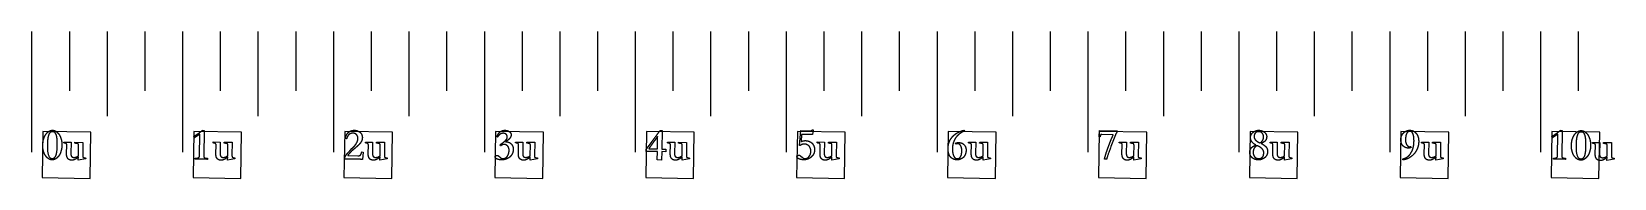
# Model space of a CAD drawing. Header units: millimetres. Extents: x 0 to 200, y -19 to 0.
import ezdxf

# ---------------------------------------------------------------- set-up
doc = ezdxf.new("R2010")
doc.units = ezdxf.units.MM
doc.layers.get('0').update_dxf_attribs({"linetype": 'CONTINUOUS'})

msp = doc.modelspace()

# ---------------------------------------------------------------- linework, layer by layer
for p, q in [((0, 0), (0, -15.24)), ((4.76, 0), (4.76, -7.47)), ((9.53, 0), (9.53, -10.67)), ((14.29, 0), (14.29, -7.47)), ((19.05, 0), (19.05, -15.24)), ((23.81, 0), (23.81, -7.47)), ((28.57, 0), (28.57, -10.67)), ((33.34, 0), (33.34, -7.47)), ((38.1, 0), (38.1, -15.24)), ((42.86, 0), (42.86, -7.47)), ((47.63, 0), (47.63, -10.67)), ((52.39, 0), (52.39, -7.47)), ((57.15, 0), (57.15, -15.24)), ((61.91, 0), (61.91, -7.47)), ((66.67, 0), (66.67, -10.67)), ((71.44, 0), (71.44, -7.47)), ((76.2, 0), (76.2, -15.24)), ((80.96, 0), (80.96, -7.47)), ((85.72, 0), (85.72, -10.67)), ((90.49, 0), (90.49, -7.47)), ((95.25, 0), (95.25, -15.24)), ((100.01, 0), (100.01, -7.47)), ((104.78, 0), (104.78, -10.67)), ((109.54, 0), (109.54, -7.47)), ((114.3, 0), (114.3, -15.24)), ((119.06, 0), (119.06, -7.47)), ((123.83, 0), (123.83, -10.67)), ((128.59, 0), (128.59, -7.47)), ((133.35, 0), (133.35, -15.24)), ((138.11, 0), (138.11, -7.47)), ((142.88, 0), (142.88, -10.67)), ((147.64, 0), (147.64, -7.47)), ((152.4, 0), (152.4, -15.24)), ((157.16, 0), (157.16, -7.47)), ((161.92, 0), (161.92, -10.67)), ((166.69, 0), (166.69, -7.47)), ((171.45, 0), (171.45, -15.24)), ((176.21, 0), (176.21, -7.47)), ((180.97, 0), (180.97, -10.67)), ((185.74, 0), (185.74, -7.47)), ((190.5, 0), (190.5, -15.24)), ((195.26, 0), (195.26, -7.47)), ((4.06, -13.96), (4.97, -13.97)), ((4.06, -14.07), (4.06, -13.96)), ((4.97, -13.97), (4.95, -15.39)), ((5.46, -14.11), (5.47, -13.98)), ((5.47, -13.98), (6.47, -14)), ((20.55, -13.41), (20.46, -13.25)), ((21.24, -12.98), (20.55, -13.41)), ((21.2, -15.72), (21.24, -12.98)), ((21.58, -12.47), (21.77, -12.48)), ((21.77, -12.48), (21.72, -15.73)), ((22.91, -13.95), (23.82, -13.97)), ((22.91, -14.07), (22.91, -13.95)), ((23.82, -13.97), (23.8, -15.39)), ((24.31, -14.1), (24.32, -13.98)), ((24.32, -13.98), (25.32, -13.99)), ((39.76, -13.57), (39.6, -13.52)), ((42.14, -13.96), (43.05, -13.97)), ((42.14, -14.07), (42.14, -13.96)), ((43.05, -13.97), (43.03, -15.39)), ((43.55, -14.11), (43.55, -13.98)), ((43.55, -13.98), (44.55, -13.99)), ((58.83, -13.34), (58.74, -13.27)), ((58.83, -13.34), (58.74, -13.27)), ((61.1, -13.96), (62.01, -13.97)), ((61.1, -14.07), (61.1, -13.96)), ((61.1, -13.96), (62.01, -13.97)), ((61.1, -14.07), (61.1, -13.96)), ((62.01, -13.97), (61.99, -15.39)), ((62.01, -13.97), (61.99, -15.39)), ((62.51, -14.1), (62.51, -13.98)), ((62.51, -13.98), (63.51, -13.99)), ((62.51, -14.1), (62.51, -13.98)), ((62.51, -13.98), (63.51, -13.99)), ((77.59, -14.89), (78.33, -13.88)), ((77.59, -14.89), (78.33, -13.88)), ((79.01, -14.83), (79.03, -13.25)), ((79.01, -14.83), (79.03, -13.25)), ((79.37, -12.48), (79.59, -12.49)), ((79.37, -12.48), (79.59, -12.49)), ((79.59, -12.49), (79.55, -14.84)), ((79.59, -12.49), (79.55, -14.84)), ((80.27, -14.07), (80.28, -13.96)), ((80.27, -14.07), (80.28, -13.96)), ((80.28, -13.96), (81.19, -13.97)), ((80.28, -13.96), (81.19, -13.97)), ((81.19, -13.97), (81.17, -15.39)), ((81.19, -13.97), (81.17, -15.39)), ((81.68, -14.11), (81.68, -13.98)), ((81.68, -13.98), (82.69, -14)), ((81.68, -14.11), (81.68, -13.98)), ((81.68, -13.98), (82.69, -14)), ((96.96, -14.39), (97.1, -12.52)), ((96.96, -14.39), (97.1, -12.52)), ((97.1, -12.52), (97.78, -12.53)), ((97.1, -12.52), (97.78, -12.53)), ((97.21, -13.01), (97.14, -13.89)), ((97.21, -13.01), (97.14, -13.89)), ((98.6, -13.01), (97.77, -13)), ((98.6, -13.01), (97.77, -13)), ((98.54, -12.41), (98.66, -12.41)), ((98.54, -12.41), (98.66, -12.41)), ((98.66, -12.41), (98.6, -13.01)), ((98.66, -12.41), (98.6, -13.01)), ((99.17, -14.07), (99.18, -13.95)), ((99.17, -14.07), (99.18, -13.95)), ((99.18, -13.95), (100.09, -13.97)), ((99.18, -13.95), (100.09, -13.97)), ((100.09, -13.97), (100.07, -15.39)), ((100.09, -13.97), (100.07, -15.39)), ((100.58, -14.1), (100.58, -13.98)), ((100.58, -13.98), (101.59, -13.99)), ((100.58, -14.1), (100.58, -13.98)), ((100.58, -13.98), (101.59, -13.99)), ((117.7, -12.47), (117.75, -12.58)), ((117.7, -12.47), (117.75, -12.58)), ((118.28, -13.96), (119.19, -13.97)), ((118.28, -14.07), (118.28, -13.96)), ((118.28, -13.96), (119.19, -13.97)), ((118.28, -14.07), (118.28, -13.96)), ((119.19, -13.97), (119.17, -15.39)), ((119.19, -13.97), (119.17, -15.39)), ((119.68, -14.1), (119.69, -13.98)), ((119.68, -14.1), (119.69, -13.98)), ((119.69, -13.98), (120.69, -13.99)), ((119.69, -13.98), (120.69, -13.99)), ((134.76, -13.32), (134.82, -12.51)), ((134.76, -13.32), (134.82, -12.51)), ((134.89, -13.32), (134.76, -13.32)), ((134.89, -13.32), (134.76, -13.32)), ((134.82, -12.51), (137.03, -12.55)), ((134.82, -12.51), (137.03, -12.55)), ((134.94, -13.08), (134.89, -13.32)), ((134.94, -13.08), (134.89, -13.32)), ((136.55, -13.03), (135.1, -13.01)), ((136.55, -13.03), (135.1, -13.01)), ((137.03, -12.55), (137.03, -12.65)), ((137.03, -12.55), (137.03, -12.65)), ((137.3, -14.07), (137.31, -13.96)), ((137.3, -14.07), (137.31, -13.96)), ((137.31, -13.96), (138.22, -13.97)), ((137.31, -13.96), (138.22, -13.97)), ((138.22, -13.97), (138.2, -15.39)), ((138.22, -13.97), (138.2, -15.39)), ((138.71, -14.1), (138.71, -13.98)), ((138.71, -13.98), (139.72, -13.99)), ((138.71, -14.1), (138.71, -13.98)), ((138.71, -13.98), (139.72, -13.99)), ((156.34, -13.96), (157.26, -13.97)), ((156.34, -14.07), (156.34, -13.96)), ((157.26, -13.97), (157.23, -15.39)), ((157.75, -14.1), (157.75, -13.98)), ((157.75, -13.98), (158.76, -13.99)), ((175.46, -13.96), (176.38, -13.97)), ((175.46, -14.07), (175.46, -13.96)), ((176.38, -13.97), (176.35, -15.39)), ((176.87, -14.1), (176.87, -13.98)), ((176.87, -13.98), (177.88, -13.99)), ((192, -13.41), (191.91, -13.25)), ((192.69, -12.98), (192, -13.41)), ((192.65, -15.72), (192.69, -12.98)), ((193.03, -12.47), (193.22, -12.48)), ((193.22, -12.48), (193.17, -15.73)), ((4.41, -15.47), (4.43, -14.3)), ((5.89, -16.26), (5.9, -15.83)), ((5.9, -15.68), (5.92, -14.33)), ((6.47, -14), (6.45, -15.65)), ((20.66, -15.99), (21, -15.94)), ((21.92, -15.96), (22.21, -16.01)), ((23.26, -15.46), (23.28, -14.3)), ((24.74, -16.26), (24.75, -15.82)), ((24.75, -15.68), (24.77, -14.33)), ((25.32, -13.99), (25.29, -15.65)), ((39.91, -15.67), (41.19, -15.69)), ((40.26, -14.97), (40.44, -14.79)), ((40.8, -14.76), (40.59, -14.94)), ((41.7, -15.21), (41.85, -15.22)), ((41.85, -15.22), (41.75, -16.16)), ((42.49, -15.47), (42.51, -14.3)), ((43.97, -16.26), (43.98, -15.82)), ((43.98, -15.68), (44, -14.33)), ((44.55, -13.99), (44.53, -15.65)), ((59.21, -14.45), (59.13, -14.33)), ((59.21, -14.45), (59.13, -14.33)), ((61.45, -15.47), (61.47, -14.3)), ((61.45, -15.47), (61.47, -14.3)), ((62.93, -16.26), (62.94, -15.82)), ((62.93, -16.26), (62.94, -15.82)), ((62.94, -15.68), (62.96, -14.33)), ((62.94, -15.68), (62.96, -14.33)), ((63.51, -13.99), (63.49, -15.65)), ((63.51, -13.99), (63.49, -15.65)), ((77.58, -15.14), (77.59, -14.89)), ((77.58, -15.14), (77.59, -14.89)), ((79, -15.16), (77.58, -15.14)), ((79, -15.16), (77.58, -15.14)), ((77.9, -14.82), (79.01, -14.83)), ((77.9, -14.82), (79.01, -14.83)), ((78.99, -16.22), (79, -15.16)), ((78.99, -16.22), (79, -15.16)), ((79.54, -15.17), (79.53, -16.23)), ((79.54, -15.17), (79.53, -16.23)), ((80.07, -15.18), (79.54, -15.17)), ((80.07, -15.18), (79.54, -15.17)), ((79.55, -14.84), (80.08, -14.85)), ((79.55, -14.84), (80.08, -14.85)), ((80.08, -14.85), (80.07, -15.18)), ((80.08, -14.85), (80.07, -15.18)), ((80.63, -15.47), (80.64, -14.3)), ((80.63, -15.47), (80.64, -14.3)), ((82.11, -16.26), (82.11, -15.83)), ((82.11, -16.26), (82.11, -15.83)), ((82.12, -15.68), (82.14, -14.33)), ((82.12, -15.68), (82.14, -14.33)), ((82.69, -14), (82.66, -15.65)), ((82.69, -14), (82.66, -15.65)), ((97.05, -14.39), (96.96, -14.39)), ((97.05, -14.39), (96.96, -14.39)), ((99.53, -15.47), (99.54, -14.3)), ((99.53, -15.47), (99.54, -14.3)), ((101.01, -16.26), (101.01, -15.82)), ((101.01, -16.26), (101.01, -15.82)), ((101.02, -15.68), (101.04, -14.33)), ((101.02, -15.68), (101.04, -14.33)), ((101.59, -13.99), (101.56, -15.65)), ((101.59, -13.99), (101.56, -15.65)), ((116.68, -14.22), (116.63, -14.1)), ((116.68, -14.22), (116.63, -14.1)), ((118.63, -15.47), (118.65, -14.3)), ((118.63, -15.47), (118.65, -14.3)), ((120.11, -16.26), (120.12, -15.82)), ((120.11, -16.26), (120.12, -15.82)), ((120.12, -15.68), (120.14, -14.33)), ((120.12, -15.68), (120.14, -14.33)), ((120.69, -13.99), (120.67, -15.65)), ((120.69, -13.99), (120.67, -15.65)), ((137.65, -15.47), (137.67, -14.3)), ((137.65, -15.47), (137.67, -14.3)), ((139.14, -16.26), (139.14, -15.82)), ((139.14, -16.26), (139.14, -15.82)), ((139.15, -15.68), (139.17, -14.33)), ((139.15, -15.68), (139.17, -14.33)), ((139.72, -13.99), (139.69, -15.65)), ((139.72, -13.99), (139.69, -15.65)), ((156.69, -15.47), (156.71, -14.3)), ((158.17, -16.26), (158.18, -15.82)), ((158.18, -15.68), (158.21, -14.33)), ((158.76, -13.99), (158.73, -15.65)), ((174.11, -14.53), (174.14, -14.65)), ((175.81, -15.47), (175.83, -14.3)), ((177.29, -16.26), (177.3, -15.82)), ((177.3, -15.68), (177.32, -14.33)), ((177.88, -13.99), (177.85, -15.65)), ((192.11, -15.99), (192.45, -15.94)), ((193.37, -15.96), (193.66, -16.01)), ((197.05, -14), (197.97, -14.01)), ((197.05, -14.11), (197.05, -14)), ((197.4, -15.51), (197.42, -14.34)), ((197.97, -14.01), (197.94, -15.43)), ((198.46, -14.15), (198.46, -14.02)), ((198.46, -14.02), (199.47, -14.03)), ((198.88, -16.3), (198.89, -15.86)), ((198.89, -15.72), (198.91, -14.37)), ((199.47, -14.03), (199.44, -15.69)), ((6.82, -16.07), (5.89, -16.26)), ((20.66, -16.12), (20.66, -15.99)), ((22.21, -16.01), (22.21, -16.15)), ((25.67, -16.07), (24.74, -16.26)), ((44.9, -16.07), (43.97, -16.26)), ((63.86, -16.07), (62.93, -16.26)), ((63.86, -16.07), (62.93, -16.26)), ((79.53, -16.23), (78.99, -16.22)), ((79.53, -16.23), (78.99, -16.22)), ((83.04, -16.07), (82.11, -16.26)), ((83.04, -16.07), (82.11, -16.26)), ((101.94, -16.07), (101.01, -16.26)), ((101.94, -16.07), (101.01, -16.26)), ((121.04, -16.07), (120.11, -16.26)), ((121.04, -16.07), (120.11, -16.26)), ((135.72, -16.12), (135.44, -16.12)), ((135.72, -16.12), (135.44, -16.12)), ((140.06, -16.07), (139.14, -16.26)), ((140.06, -16.07), (139.14, -16.26)), ((159.1, -16.07), (158.17, -16.26)), ((173.11, -16.22), (173.09, -16.09)), ((178.22, -16.07), (177.29, -16.26)), ((192.11, -16.12), (192.11, -15.99)), ((193.66, -16.01), (193.66, -16.15)), ((199.81, -16.11), (198.88, -16.3))]:
    msp.add_line(p, q)
for points in [[(1.33, -18.46), (7.37, -18.55), (7.46, -12.73), (1.42, -12.64)], [(20.38, -18.46), (26.42, -18.55), (26.51, -12.73), (20.47, -12.64)], [(39.43, -18.46), (45.47, -18.55), (45.56, -12.73), (39.52, -12.64)], [(58.48, -18.46), (64.52, -18.55), (64.61, -12.73), (58.57, -12.64)], [(58.48, -18.46), (64.52, -18.55), (64.61, -12.73), (58.57, -12.64)], [(77.53, -18.46), (83.57, -18.55), (83.66, -12.73), (77.62, -12.64)], [(77.53, -18.46), (83.57, -18.55), (83.66, -12.73), (77.62, -12.64)], [(96.58, -18.46), (102.62, -18.55), (102.71, -12.73), (96.67, -12.64)], [(96.58, -18.46), (102.62, -18.55), (102.71, -12.73), (96.67, -12.64)], [(115.63, -18.46), (121.67, -18.55), (121.76, -12.73), (115.72, -12.64)], [(115.63, -18.46), (121.67, -18.55), (121.76, -12.73), (115.72, -12.64)], [(134.68, -18.46), (140.72, -18.55), (140.81, -12.73), (134.77, -12.64)], [(134.68, -18.46), (140.72, -18.55), (140.81, -12.73), (134.77, -12.64)], [(153.73, -18.46), (159.77, -18.55), (159.86, -12.73), (153.82, -12.64)], [(172.78, -18.46), (178.82, -18.55), (178.91, -12.73), (172.87, -12.64)], [(191.83, -18.46), (197.87, -18.55), (197.96, -12.73), (191.92, -12.64)]]:
    msp.add_lwpolyline(points, close=True)
for points in [[(1.4, -14.33), (1.4, -13.94), (1.51, -13.59)], [(1.51, -13.59), (1.61, -13.25), (1.78, -13)], [(1.78, -13), (1.95, -12.75), (2.17, -12.61)], [(2.14, -13.06), (2, -13.47), (1.98, -14.34)], [(2.64, -12.65), (2.28, -12.65), (2.14, -13.06)], [(2.17, -12.61), (2.39, -12.47), (2.64, -12.47)], [(2.64, -12.47), (2.89, -12.48), (3.1, -12.63)], [(3.12, -13.08), (2.99, -12.66), (2.64, -12.65)], [(3.1, -12.63), (3.32, -12.78), (3.48, -13.03)], [(3.24, -14.36), (3.25, -13.5), (3.12, -13.08)], [(3.48, -13.03), (3.64, -13.29), (3.74, -13.64)], [(3.74, -13.64), (3.83, -13.98), (3.82, -14.37)], [(20.46, -13.25), (20.56, -13.19), (20.7, -13.11)], [(20.7, -13.11), (20.84, -13.02), (20.98, -12.92)], [(20.98, -12.92), (21.13, -12.82), (21.28, -12.7)], [(21.28, -12.7), (21.44, -12.59), (21.58, -12.47)], [(39.6, -13.52), (39.7, -13.01), (40, -12.74)], [(40.05, -13.03), (39.85, -13.21), (39.76, -13.57)], [(40, -12.74), (40.3, -12.47), (40.75, -12.47)], [(40.56, -12.84), (40.26, -12.83), (40.05, -13.03)], [(41.02, -13.02), (40.84, -12.84), (40.56, -12.84)], [(40.75, -12.47), (40.96, -12.48), (41.14, -12.54)], [(41.19, -13.5), (41.19, -13.2), (41.02, -13.02)], [(41.03, -14.08), (41.11, -13.93), (41.15, -13.79)], [(41.14, -12.54), (41.32, -12.61), (41.46, -12.73)], [(41.15, -13.79), (41.19, -13.65), (41.19, -13.5)], [(41.46, -12.73), (41.6, -12.86), (41.67, -13.02)], [(41.67, -13.78), (41.6, -13.95), (41.47, -14.12)], [(41.67, -13.02), (41.75, -13.19), (41.75, -13.4)], [(41.75, -13.4), (41.74, -13.61), (41.67, -13.78)], [(58.74, -13.27), (58.89, -12.89), (59.13, -12.68)], [(58.74, -13.27), (58.89, -12.89), (59.13, -12.68)], [(59.14, -12.96), (58.95, -13.08), (58.83, -13.34)], [(59.14, -12.96), (58.95, -13.08), (58.83, -13.34)], [(59.13, -12.68), (59.36, -12.47), (59.76, -12.47)], [(59.13, -12.68), (59.36, -12.47), (59.76, -12.47)], [(59.53, -12.85), (59.33, -12.85), (59.14, -12.96)], [(59.53, -12.85), (59.33, -12.85), (59.14, -12.96)], [(59.38, -14.13), (59.7, -13.9), (59.87, -13.71)], [(59.38, -14.13), (59.7, -13.9), (59.87, -13.71)], [(59.91, -12.99), (59.78, -12.85), (59.53, -12.85)], [(59.91, -12.99), (59.78, -12.85), (59.53, -12.85)], [(59.76, -12.47), (59.91, -12.48), (60.05, -12.52)], [(59.76, -12.47), (59.91, -12.48), (60.05, -12.52)], [(60.34, -13.52), (60.16, -13.73), (59.83, -13.93)], [(60.34, -13.52), (60.16, -13.73), (59.83, -13.93)], [(59.83, -13.93), (60.05, -13.92), (60.24, -13.99)], [(59.83, -13.93), (60.05, -13.92), (60.24, -13.99)], [(59.87, -13.71), (60.05, -13.52), (60.05, -13.35)], [(59.87, -13.71), (60.05, -13.52), (60.05, -13.35)], [(60.05, -13.35), (60.06, -13.12), (59.91, -12.99)], [(60.05, -13.35), (60.06, -13.12), (59.91, -12.99)], [(60.05, -12.52), (60.2, -12.56), (60.3, -12.64)], [(60.05, -12.52), (60.2, -12.56), (60.3, -12.64)], [(60.3, -12.64), (60.41, -12.72), (60.47, -12.83)], [(60.3, -12.64), (60.41, -12.72), (60.47, -12.83)], [(60.53, -13.08), (60.53, -13.3), (60.34, -13.52)], [(60.53, -13.08), (60.53, -13.3), (60.34, -13.52)], [(60.47, -12.83), (60.54, -12.94), (60.53, -13.08)], [(60.47, -12.83), (60.54, -12.94), (60.53, -13.08)], [(78.33, -13.88), (78.59, -13.53), (78.85, -13.18)], [(78.33, -13.88), (78.59, -13.53), (78.85, -13.18)], [(78.67, -13.74), (78.51, -13.95), (78.38, -14.14)], [(78.67, -13.74), (78.51, -13.95), (78.38, -14.14)], [(79.03, -13.25), (78.83, -13.52), (78.67, -13.74)], [(79.03, -13.25), (78.83, -13.52), (78.67, -13.74)], [(78.85, -13.18), (79.1, -12.83), (79.37, -12.48)], [(78.85, -13.18), (79.1, -12.83), (79.37, -12.48)], [(97.14, -13.89), (97.26, -13.83), (97.41, -13.81)], [(97.14, -13.89), (97.26, -13.83), (97.41, -13.81)], [(97.39, -13), (97.24, -13), (97.21, -13.01)], [(97.39, -13), (97.24, -13), (97.21, -13.01)], [(97.77, -13), (97.54, -13), (97.39, -13)], [(97.77, -13), (97.54, -13), (97.39, -13)], [(97.41, -13.81), (97.57, -13.78), (97.7, -13.78)], [(97.41, -13.81), (97.57, -13.78), (97.7, -13.78)], [(97.7, -13.78), (97.97, -13.79), (98.18, -13.88)], [(97.7, -13.78), (97.97, -13.79), (98.18, -13.88)], [(97.78, -12.53), (98, -12.53), (98.14, -12.54)], [(97.78, -12.53), (98, -12.53), (98.14, -12.54)], [(98.14, -12.54), (98.28, -12.54), (98.36, -12.53)], [(98.14, -12.54), (98.28, -12.54), (98.36, -12.53)], [(98.18, -13.88), (98.4, -13.97), (98.55, -14.13)], [(98.18, -13.88), (98.4, -13.97), (98.55, -14.13)], [(98.36, -12.53), (98.44, -12.52), (98.48, -12.49)], [(98.36, -12.53), (98.44, -12.52), (98.48, -12.49)], [(98.48, -12.49), (98.52, -12.46), (98.54, -12.41)], [(98.48, -12.49), (98.52, -12.46), (98.54, -12.41)], [(115.69, -14.78), (115.7, -14.31), (115.85, -13.93)], [(115.69, -14.78), (115.7, -14.31), (115.85, -13.93)], [(115.85, -13.93), (116.01, -13.55), (116.28, -13.26)], [(115.85, -13.93), (116.01, -13.55), (116.28, -13.26)], [(116.28, -13.26), (116.55, -12.96), (116.91, -12.77)], [(116.28, -13.26), (116.55, -12.96), (116.91, -12.77)], [(116.66, -13.42), (116.47, -13.7), (116.36, -14.05)], [(116.66, -13.42), (116.47, -13.7), (116.36, -14.05)], [(117.13, -12.94), (116.85, -13.15), (116.66, -13.42)], [(117.13, -12.94), (116.85, -13.15), (116.66, -13.42)], [(116.91, -12.77), (117.28, -12.57), (117.7, -12.47)], [(116.91, -12.77), (117.28, -12.57), (117.7, -12.47)], [(117.75, -12.58), (117.4, -12.73), (117.13, -12.94)], [(117.75, -12.58), (117.4, -12.73), (117.13, -12.94)], [(135.1, -13.01), (134.95, -13.01), (134.94, -13.08)], [(135.1, -13.01), (134.95, -13.01), (134.94, -13.08)], [(135.85, -14.79), (135.99, -14.41), (136.16, -13.98)], [(135.85, -14.79), (135.99, -14.41), (136.16, -13.98)], [(136.16, -13.98), (136.33, -13.54), (136.55, -13.03)], [(136.16, -13.98), (136.33, -13.54), (136.55, -13.03)], [(136.75, -13.25), (136.57, -13.68), (136.3, -14.4)], [(136.75, -13.25), (136.57, -13.68), (136.3, -14.4)], [(137.03, -12.65), (136.93, -12.82), (136.75, -13.25)], [(137.03, -12.65), (136.93, -12.82), (136.75, -13.25)], [(153.88, -13.38), (153.88, -13.2), (153.96, -13.04)], [(154.56, -14.33), (153.87, -13.97), (153.88, -13.38)], [(153.96, -13.04), (154.04, -12.87), (154.18, -12.75)], [(154.18, -12.75), (154.32, -12.62), (154.52, -12.55)], [(154.48, -12.82), (154.33, -12.99), (154.33, -13.24)], [(154.33, -13.24), (154.32, -13.34), (154.36, -13.45)], [(154.36, -13.45), (154.39, -13.56), (154.47, -13.66)], [(154.47, -13.66), (154.56, -13.77), (154.71, -13.87)], [(154.92, -12.65), (154.63, -12.65), (154.48, -12.82)], [(154.52, -12.55), (154.71, -12.47), (154.94, -12.47)], [(154.71, -13.87), (154.85, -13.97), (155.08, -14.06)], [(155.37, -12.85), (155.23, -12.66), (154.92, -12.65)], [(154.94, -12.47), (155.15, -12.48), (155.34, -12.54)], [(155.08, -14.06), (155.52, -13.82), (155.52, -13.3)], [(155.52, -13.98), (155.39, -14.06), (155.24, -14.14)], [(155.34, -12.54), (155.52, -12.61), (155.65, -12.72)], [(155.52, -13.3), (155.52, -13.03), (155.37, -12.85)], [(155.74, -13.8), (155.65, -13.9), (155.52, -13.98)], [(155.65, -12.72), (155.78, -12.83), (155.85, -12.98)], [(155.87, -13.59), (155.82, -13.71), (155.74, -13.8)], [(155.85, -12.98), (155.93, -13.13), (155.92, -13.29)], [(155.92, -13.29), (155.92, -13.46), (155.87, -13.59)], [(172.86, -13.64), (172.86, -13.39), (172.95, -13.17)], [(172.93, -14.1), (172.85, -13.9), (172.86, -13.64)], [(172.95, -13.17), (173.05, -12.95), (173.2, -12.8)], [(173.2, -12.8), (173.36, -12.64), (173.56, -12.56)], [(173.48, -13.24), (173.45, -13.42), (173.44, -13.62)], [(173.44, -13.62), (173.44, -13.8), (173.47, -13.97)], [(173.47, -13.97), (173.51, -14.13), (173.58, -14.27)], [(173.58, -12.91), (173.51, -13.05), (173.48, -13.24)], [(173.56, -12.56), (173.77, -12.47), (174, -12.47)], [(173.74, -12.68), (173.64, -12.77), (173.58, -12.91)], [(173.98, -12.6), (173.84, -12.6), (173.74, -12.68)], [(174.24, -12.7), (174.13, -12.6), (173.98, -12.6)], [(174, -12.47), (174.25, -12.48), (174.46, -12.58)], [(174.4, -12.96), (174.34, -12.79), (174.24, -12.7)], [(174.5, -13.36), (174.47, -13.13), (174.4, -12.96)], [(174.42, -14.65), (174.51, -14.28), (174.52, -13.85)], [(174.46, -12.58), (174.67, -12.69), (174.81, -12.88)], [(174.52, -13.85), (174.52, -13.58), (174.5, -13.36)], [(174.81, -12.88), (174.96, -13.07), (175.04, -13.33)], [(175.11, -13.92), (175.11, -14.35), (174.95, -14.75)], [(175.04, -13.33), (175.12, -13.59), (175.11, -13.92)], [(191.91, -13.25), (192.01, -13.19), (192.15, -13.11)], [(192.15, -13.11), (192.29, -13.02), (192.43, -12.92)], [(192.43, -12.92), (192.58, -12.82), (192.73, -12.7)], [(192.73, -12.7), (192.89, -12.59), (193.03, -12.47)], [(194.39, -14.37), (194.4, -13.98), (194.5, -13.63)], [(194.5, -13.63), (194.6, -13.29), (194.77, -13.04)], [(194.77, -13.04), (194.94, -12.79), (195.17, -12.65)], [(195.13, -13.1), (194.99, -13.51), (194.98, -14.38)], [(195.63, -12.69), (195.27, -12.69), (195.13, -13.1)], [(195.17, -12.65), (195.39, -12.51), (195.63, -12.51)], [(195.63, -12.51), (195.88, -12.52), (196.1, -12.67)], [(196.11, -13.12), (195.99, -12.7), (195.63, -12.69)], [(196.1, -12.67), (196.31, -12.82), (196.48, -13.07)], [(196.23, -14.4), (196.24, -13.54), (196.11, -13.12)], [(196.48, -13.07), (196.64, -13.33), (196.73, -13.68)], [(196.73, -13.68), (196.82, -14.02), (196.82, -14.41)], [(1.48, -15.07), (1.39, -14.72), (1.4, -14.33)], [(1.74, -15.66), (1.58, -15.41), (1.48, -15.07)], [(2.12, -16.06), (1.91, -15.92), (1.74, -15.66)], [(1.98, -14.34), (1.96, -16.03), (2.58, -16.04)], [(2.58, -16.04), (2.94, -16.04), (3.08, -15.63)], [(3.45, -15.68), (3.28, -15.93), (3.05, -16.07)], [(3.08, -15.63), (3.22, -15.22), (3.24, -14.36)], [(3.71, -15.09), (3.62, -15.43), (3.45, -15.68)], [(3.82, -14.37), (3.82, -14.75), (3.71, -15.09)], [(4.25, -14.11), (4.18, -14.1), (4.06, -14.07)], [(4.36, -14.16), (4.33, -14.13), (4.25, -14.11)], [(4.41, -14.22), (4.4, -14.19), (4.36, -14.16)], [(4.43, -14.3), (4.43, -14.25), (4.41, -14.22)], [(4.56, -16.03), (4.4, -15.82), (4.41, -15.47)], [(4.95, -15.39), (4.95, -15.67), (5.04, -15.78)], [(5.04, -15.78), (5.13, -15.9), (5.34, -15.9)], [(5.34, -15.9), (5.5, -15.9), (5.63, -15.86)], [(5.72, -14.14), (5.62, -14.13), (5.46, -14.11)], [(5.63, -15.86), (5.77, -15.8), (5.9, -15.68)], [(5.9, -15.83), (5.79, -15.93), (5.69, -16.02)], [(5.85, -14.19), (5.81, -14.16), (5.72, -14.14)], [(5.91, -14.25), (5.9, -14.22), (5.85, -14.19)], [(5.92, -14.33), (5.92, -14.28), (5.91, -14.25)], [(6.45, -15.65), (6.44, -15.75), (6.45, -15.81)], [(6.45, -15.81), (6.46, -15.86), (6.49, -15.89)], [(6.49, -15.89), (6.53, -15.92), (6.61, -15.93)], [(6.61, -15.93), (6.68, -15.95), (6.81, -15.95)], [(6.81, -15.95), (6.81, -15.98), (6.81, -16.01)], [(21, -15.94), (21.2, -15.9), (21.2, -15.72)], [(21.72, -15.73), (21.72, -15.92), (21.92, -15.96)], [(23.1, -14.11), (23.03, -14.09), (22.91, -14.07)], [(23.21, -14.16), (23.17, -14.13), (23.1, -14.11)], [(23.26, -14.22), (23.25, -14.18), (23.21, -14.16)], [(23.28, -14.3), (23.28, -14.25), (23.26, -14.22)], [(23.41, -16.03), (23.25, -15.82), (23.26, -15.46)], [(23.8, -15.39), (23.79, -15.66), (23.88, -15.78)], [(23.88, -15.78), (23.98, -15.9), (24.19, -15.9)], [(24.19, -15.9), (24.35, -15.9), (24.48, -15.85)], [(24.57, -14.14), (24.47, -14.12), (24.31, -14.1)], [(24.48, -15.85), (24.61, -15.8), (24.75, -15.68)], [(24.75, -15.82), (24.63, -15.93), (24.54, -16.01)], [(24.7, -14.19), (24.66, -14.16), (24.57, -14.14)], [(24.76, -14.25), (24.75, -14.21), (24.7, -14.19)], [(24.77, -14.33), (24.77, -14.28), (24.76, -14.25)], [(25.29, -15.65), (25.29, -15.74), (25.3, -15.8)], [(25.3, -15.8), (25.31, -15.86), (25.34, -15.89)], [(25.34, -15.89), (25.38, -15.92), (25.46, -15.93)], [(25.46, -15.93), (25.53, -15.94), (25.66, -15.95)], [(25.66, -15.95), (25.66, -15.97), (25.66, -16.01)], [(39.47, -16.12), (39.51, -15.99), (39.55, -15.88)], [(39.55, -15.88), (39.6, -15.76), (39.68, -15.63)], [(39.68, -15.63), (39.77, -15.5), (39.9, -15.35)], [(39.9, -15.35), (40.04, -15.19), (40.26, -14.97)], [(40.26, -15.24), (40.08, -15.42), (39.91, -15.67)], [(40.59, -14.94), (40.43, -15.06), (40.26, -15.24)], [(40.44, -14.79), (40.65, -14.58), (40.8, -14.41)], [(40.8, -14.41), (40.95, -14.23), (41.03, -14.08)], [(41.17, -14.44), (41, -14.59), (40.8, -14.76)], [(41.47, -14.12), (41.35, -14.28), (41.17, -14.44)], [(41.19, -15.69), (41.33, -15.69), (41.4, -15.67)], [(41.4, -15.67), (41.48, -15.64), (41.52, -15.59)], [(41.52, -15.59), (41.57, -15.53), (41.61, -15.44)], [(41.61, -15.44), (41.64, -15.35), (41.7, -15.21)], [(42.33, -14.11), (42.26, -14.1), (42.14, -14.07)], [(42.44, -14.16), (42.41, -14.13), (42.33, -14.11)], [(42.49, -14.22), (42.48, -14.19), (42.44, -14.16)], [(42.51, -14.3), (42.51, -14.25), (42.49, -14.22)], [(42.64, -16.03), (42.49, -15.82), (42.49, -15.47)], [(43.03, -15.39), (43.03, -15.67), (43.12, -15.78)], [(43.12, -15.78), (43.21, -15.9), (43.42, -15.9)], [(43.42, -15.9), (43.58, -15.9), (43.71, -15.86)], [(43.8, -14.14), (43.71, -14.12), (43.55, -14.11)], [(43.71, -15.86), (43.85, -15.8), (43.98, -15.68)], [(43.98, -15.82), (43.87, -15.93), (43.77, -16.02)], [(43.94, -14.19), (43.89, -14.16), (43.8, -14.14)], [(43.99, -14.25), (43.98, -14.22), (43.94, -14.19)], [(44, -14.33), (44, -14.28), (43.99, -14.25)], [(44.53, -15.65), (44.53, -15.75), (44.53, -15.8)], [(44.53, -15.8), (44.54, -15.86), (44.58, -15.89)], [(44.58, -15.89), (44.62, -15.92), (44.69, -15.93)], [(44.69, -15.93), (44.77, -15.95), (44.9, -15.95)], [(44.9, -15.95), (44.9, -15.98), (44.9, -16.01)], [(58.52, -15.83), (58.52, -15.78), (58.56, -15.73)], [(58.52, -15.83), (58.52, -15.78), (58.56, -15.73)], [(58.73, -16.1), (58.52, -15.99), (58.52, -15.83)], [(58.73, -16.1), (58.52, -15.99), (58.52, -15.83)], [(58.56, -15.73), (58.6, -15.67), (58.66, -15.65)], [(58.56, -15.73), (58.6, -15.67), (58.66, -15.65)], [(58.66, -15.65), (58.73, -15.63), (58.82, -15.65)], [(58.66, -15.65), (58.73, -15.63), (58.82, -15.65)], [(58.82, -15.65), (58.91, -15.68), (59.01, -15.78)], [(58.82, -15.65), (58.91, -15.68), (59.01, -15.78)], [(59.01, -15.78), (59.18, -15.93), (59.28, -16)], [(59.01, -15.78), (59.18, -15.93), (59.28, -16)], [(59.13, -14.33), (59.19, -14.28), (59.25, -14.23)], [(59.13, -14.33), (59.19, -14.28), (59.25, -14.23)], [(59.68, -14.27), (59.43, -14.26), (59.21, -14.45)], [(59.68, -14.27), (59.43, -14.26), (59.21, -14.45)], [(59.25, -14.23), (59.31, -14.18), (59.38, -14.13)], [(59.25, -14.23), (59.31, -14.18), (59.38, -14.13)], [(59.5, -16.06), (59.68, -16.06), (59.81, -15.97)], [(59.5, -16.06), (59.68, -16.06), (59.81, -15.97)], [(60.11, -14.48), (59.94, -14.27), (59.68, -14.27)], [(60.11, -14.48), (59.94, -14.27), (59.68, -14.27)], [(59.81, -15.97), (59.96, -15.89), (60.06, -15.75)], [(59.81, -15.97), (59.96, -15.89), (60.06, -15.75)], [(60.37, -15.85), (60.17, -16.02), (59.9, -16.12)], [(60.37, -15.85), (60.17, -16.02), (59.9, -16.12)], [(60.06, -15.75), (60.17, -15.61), (60.22, -15.42)], [(60.06, -15.75), (60.17, -15.61), (60.22, -15.42)], [(60.28, -15.05), (60.28, -14.68), (60.11, -14.48)], [(60.28, -15.05), (60.28, -14.68), (60.11, -14.48)], [(60.22, -15.42), (60.27, -15.24), (60.28, -15.05)], [(60.22, -15.42), (60.27, -15.24), (60.28, -15.05)], [(60.24, -13.99), (60.42, -14.06), (60.54, -14.19)], [(60.24, -13.99), (60.42, -14.06), (60.54, -14.19)], [(60.68, -15.43), (60.57, -15.67), (60.37, -15.85)], [(60.68, -15.43), (60.57, -15.67), (60.37, -15.85)], [(60.54, -14.19), (60.67, -14.32), (60.74, -14.51)], [(60.54, -14.19), (60.67, -14.32), (60.74, -14.51)], [(60.8, -14.9), (60.8, -15.19), (60.68, -15.43)], [(60.8, -14.9), (60.8, -15.19), (60.68, -15.43)], [(60.74, -14.51), (60.81, -14.69), (60.8, -14.9)], [(60.74, -14.51), (60.81, -14.69), (60.8, -14.9)], [(61.29, -14.11), (61.22, -14.09), (61.1, -14.07)], [(61.29, -14.11), (61.22, -14.09), (61.1, -14.07)], [(61.4, -14.16), (61.37, -14.13), (61.29, -14.11)], [(61.4, -14.16), (61.37, -14.13), (61.29, -14.11)], [(61.45, -14.22), (61.44, -14.18), (61.4, -14.16)], [(61.45, -14.22), (61.44, -14.18), (61.4, -14.16)], [(61.47, -14.3), (61.47, -14.25), (61.45, -14.22)], [(61.47, -14.3), (61.47, -14.25), (61.45, -14.22)], [(61.6, -16.03), (61.44, -15.82), (61.45, -15.47)], [(61.6, -16.03), (61.44, -15.82), (61.45, -15.47)], [(61.99, -15.39), (61.99, -15.66), (62.08, -15.78)], [(61.99, -15.39), (61.99, -15.66), (62.08, -15.78)], [(62.08, -15.78), (62.17, -15.9), (62.38, -15.9)], [(62.08, -15.78), (62.17, -15.9), (62.38, -15.9)], [(62.38, -15.9), (62.54, -15.9), (62.67, -15.85)], [(62.38, -15.9), (62.54, -15.9), (62.67, -15.85)], [(62.76, -14.14), (62.67, -14.12), (62.51, -14.1)], [(62.76, -14.14), (62.67, -14.12), (62.51, -14.1)], [(62.67, -15.85), (62.81, -15.8), (62.94, -15.68)], [(62.67, -15.85), (62.81, -15.8), (62.94, -15.68)], [(62.94, -15.82), (62.83, -15.93), (62.73, -16.02)], [(62.94, -15.82), (62.83, -15.93), (62.73, -16.02)], [(62.89, -14.19), (62.85, -14.16), (62.76, -14.14)], [(62.89, -14.19), (62.85, -14.16), (62.76, -14.14)], [(62.95, -14.25), (62.94, -14.21), (62.89, -14.19)], [(62.95, -14.25), (62.94, -14.21), (62.89, -14.19)], [(62.96, -14.33), (62.96, -14.28), (62.95, -14.25)], [(62.96, -14.33), (62.96, -14.28), (62.95, -14.25)], [(63.49, -15.65), (63.48, -15.75), (63.49, -15.8)], [(63.49, -15.65), (63.48, -15.75), (63.49, -15.8)], [(63.49, -15.8), (63.5, -15.86), (63.53, -15.89)], [(63.49, -15.8), (63.5, -15.86), (63.53, -15.89)], [(63.53, -15.89), (63.57, -15.92), (63.65, -15.93)], [(63.53, -15.89), (63.57, -15.92), (63.65, -15.93)], [(63.65, -15.93), (63.72, -15.95), (63.86, -15.95)], [(63.65, -15.93), (63.72, -15.95), (63.86, -15.95)], [(63.86, -15.95), (63.85, -15.98), (63.85, -16.01)], [(63.86, -15.95), (63.85, -15.98), (63.85, -16.01)], [(78.13, -14.49), (78.01, -14.65), (77.9, -14.82)], [(78.13, -14.49), (78.01, -14.65), (77.9, -14.82)], [(78.38, -14.14), (78.25, -14.32), (78.13, -14.49)], [(78.38, -14.14), (78.25, -14.32), (78.13, -14.49)], [(80.47, -14.12), (80.39, -14.1), (80.27, -14.07)], [(80.47, -14.12), (80.39, -14.1), (80.27, -14.07)], [(80.58, -14.16), (80.54, -14.13), (80.47, -14.12)], [(80.58, -14.16), (80.54, -14.13), (80.47, -14.12)], [(80.63, -14.22), (80.62, -14.19), (80.58, -14.16)], [(80.63, -14.22), (80.62, -14.19), (80.58, -14.16)], [(80.64, -14.3), (80.64, -14.25), (80.63, -14.22)], [(80.64, -14.3), (80.64, -14.25), (80.63, -14.22)], [(80.78, -16.03), (80.62, -15.82), (80.63, -15.47)], [(80.78, -16.03), (80.62, -15.82), (80.63, -15.47)], [(81.17, -15.39), (81.16, -15.67), (81.25, -15.78)], [(81.17, -15.39), (81.16, -15.67), (81.25, -15.78)], [(81.25, -15.78), (81.35, -15.9), (81.56, -15.9)], [(81.25, -15.78), (81.35, -15.9), (81.56, -15.9)], [(81.56, -15.9), (81.72, -15.91), (81.85, -15.86)], [(81.56, -15.9), (81.72, -15.91), (81.85, -15.86)], [(81.93, -14.14), (81.84, -14.13), (81.68, -14.11)], [(81.93, -14.14), (81.84, -14.13), (81.68, -14.11)], [(81.85, -15.86), (81.98, -15.8), (82.12, -15.68)], [(81.85, -15.86), (81.98, -15.8), (82.12, -15.68)], [(82.11, -15.83), (82, -15.93), (81.9, -16.02)], [(82.11, -15.83), (82, -15.93), (81.9, -16.02)], [(82.07, -14.19), (82.03, -14.16), (81.93, -14.14)], [(82.07, -14.19), (82.03, -14.16), (81.93, -14.14)], [(82.13, -14.25), (82.12, -14.22), (82.07, -14.19)], [(82.13, -14.25), (82.12, -14.22), (82.07, -14.19)], [(82.14, -14.33), (82.14, -14.28), (82.13, -14.25)], [(82.14, -14.33), (82.14, -14.28), (82.13, -14.25)], [(82.66, -15.65), (82.66, -15.75), (82.67, -15.81)], [(82.66, -15.65), (82.66, -15.75), (82.67, -15.81)], [(82.67, -15.81), (82.68, -15.86), (82.71, -15.89)], [(82.67, -15.81), (82.68, -15.86), (82.71, -15.89)], [(82.71, -15.89), (82.75, -15.92), (82.82, -15.93)], [(82.71, -15.89), (82.75, -15.92), (82.82, -15.93)], [(82.82, -15.93), (82.9, -15.95), (83.03, -15.95)], [(82.82, -15.93), (82.9, -15.95), (83.03, -15.95)], [(83.03, -15.95), (83.03, -15.98), (83.03, -16.01)], [(83.03, -15.95), (83.03, -15.98), (83.03, -16.01)], [(96.62, -15.83), (96.62, -15.77), (96.67, -15.73)], [(96.62, -15.83), (96.62, -15.77), (96.67, -15.73)], [(96.7, -15.99), (96.62, -15.92), (96.62, -15.83)], [(96.7, -15.99), (96.62, -15.92), (96.62, -15.83)], [(96.67, -15.73), (96.71, -15.67), (96.76, -15.65)], [(96.67, -15.73), (96.71, -15.67), (96.76, -15.65)], [(96.76, -15.65), (96.82, -15.62), (96.88, -15.63)], [(96.76, -15.65), (96.82, -15.62), (96.88, -15.63)], [(96.88, -15.63), (96.94, -15.62), (96.99, -15.66)], [(96.88, -15.63), (96.94, -15.62), (96.99, -15.66)], [(96.99, -15.66), (97.11, -15.76), (97.2, -15.83)], [(96.99, -15.66), (97.11, -15.76), (97.2, -15.83)], [(97.58, -14.22), (97.21, -14.22), (97.05, -14.39)], [(97.58, -14.22), (97.21, -14.22), (97.05, -14.39)], [(97.2, -15.83), (97.29, -15.9), (97.36, -15.95)], [(97.2, -15.83), (97.29, -15.9), (97.36, -15.95)], [(97.36, -15.95), (97.43, -16), (97.49, -16.02)], [(97.36, -15.95), (97.43, -16), (97.49, -16.02)], [(97.9, -14.3), (97.76, -14.23), (97.58, -14.22)], [(97.9, -14.3), (97.76, -14.23), (97.58, -14.22)], [(97.64, -16.05), (97.8, -16.05), (97.94, -15.98)], [(97.64, -16.05), (97.8, -16.05), (97.94, -15.98)], [(98.16, -14.48), (98.05, -14.36), (97.9, -14.3)], [(98.16, -14.48), (98.05, -14.36), (97.9, -14.3)], [(97.94, -15.98), (98.07, -15.9), (98.16, -15.77)], [(97.94, -15.98), (98.07, -15.9), (98.16, -15.77)], [(98.4, -15.87), (98.21, -16.04), (97.96, -16.13)], [(98.4, -15.87), (98.21, -16.04), (97.96, -16.13)], [(98.32, -14.76), (98.26, -14.6), (98.16, -14.48)], [(98.32, -14.76), (98.26, -14.6), (98.16, -14.48)], [(98.16, -15.77), (98.26, -15.64), (98.32, -15.47)], [(98.16, -15.77), (98.26, -15.64), (98.32, -15.47)], [(98.38, -15.11), (98.38, -14.92), (98.32, -14.76)], [(98.38, -15.11), (98.38, -14.92), (98.32, -14.76)], [(98.32, -15.47), (98.37, -15.3), (98.38, -15.11)], [(98.32, -15.47), (98.37, -15.3), (98.38, -15.11)], [(98.72, -15.48), (98.6, -15.71), (98.4, -15.87)], [(98.72, -15.48), (98.6, -15.71), (98.4, -15.87)], [(98.55, -14.13), (98.69, -14.29), (98.77, -14.51)], [(98.55, -14.13), (98.69, -14.29), (98.77, -14.51)], [(98.84, -14.96), (98.84, -15.25), (98.72, -15.48)], [(98.84, -14.96), (98.84, -15.25), (98.72, -15.48)], [(98.77, -14.51), (98.85, -14.72), (98.84, -14.96)], [(98.77, -14.51), (98.85, -14.72), (98.84, -14.96)], [(99.37, -14.11), (99.29, -14.09), (99.17, -14.07)], [(99.37, -14.11), (99.29, -14.09), (99.17, -14.07)], [(99.48, -14.16), (99.44, -14.13), (99.37, -14.11)], [(99.48, -14.16), (99.44, -14.13), (99.37, -14.11)], [(99.53, -14.22), (99.52, -14.18), (99.48, -14.16)], [(99.53, -14.22), (99.52, -14.18), (99.48, -14.16)], [(99.54, -14.3), (99.55, -14.25), (99.53, -14.22)], [(99.54, -14.3), (99.55, -14.25), (99.53, -14.22)], [(99.68, -16.03), (99.52, -15.82), (99.53, -15.47)], [(99.68, -16.03), (99.52, -15.82), (99.53, -15.47)], [(100.07, -15.39), (100.06, -15.66), (100.15, -15.78)], [(100.07, -15.39), (100.06, -15.66), (100.15, -15.78)], [(100.15, -15.78), (100.25, -15.9), (100.46, -15.9)], [(100.15, -15.78), (100.25, -15.9), (100.46, -15.9)], [(100.46, -15.9), (100.62, -15.9), (100.75, -15.85)], [(100.46, -15.9), (100.62, -15.9), (100.75, -15.85)], [(100.83, -14.14), (100.74, -14.12), (100.58, -14.1)], [(100.83, -14.14), (100.74, -14.12), (100.58, -14.1)], [(100.75, -15.85), (100.88, -15.8), (101.02, -15.68)], [(100.75, -15.85), (100.88, -15.8), (101.02, -15.68)], [(101.01, -15.82), (100.9, -15.93), (100.8, -16.02)], [(101.01, -15.82), (100.9, -15.93), (100.8, -16.02)], [(100.97, -14.19), (100.93, -14.16), (100.83, -14.14)], [(100.97, -14.19), (100.93, -14.16), (100.83, -14.14)], [(101.03, -14.25), (101.02, -14.21), (100.97, -14.19)], [(101.03, -14.25), (101.02, -14.21), (100.97, -14.19)], [(101.04, -14.33), (101.04, -14.28), (101.03, -14.25)], [(101.04, -14.33), (101.04, -14.28), (101.03, -14.25)], [(101.56, -15.65), (101.56, -15.75), (101.57, -15.8)], [(101.56, -15.65), (101.56, -15.75), (101.57, -15.8)], [(101.57, -15.8), (101.58, -15.86), (101.61, -15.89)], [(101.57, -15.8), (101.58, -15.86), (101.61, -15.89)], [(101.61, -15.89), (101.65, -15.92), (101.73, -15.93)], [(101.61, -15.89), (101.65, -15.92), (101.73, -15.93)], [(101.73, -15.93), (101.8, -15.94), (101.93, -15.95)], [(101.73, -15.93), (101.8, -15.94), (101.93, -15.95)], [(101.93, -15.95), (101.93, -15.98), (101.93, -16.01)], [(101.93, -15.95), (101.93, -15.98), (101.93, -16.01)], [(115.76, -15.35), (115.69, -15.09), (115.69, -14.78)], [(115.76, -15.35), (115.69, -15.09), (115.69, -14.78)], [(115.97, -15.8), (115.83, -15.61), (115.76, -15.35)], [(115.97, -15.8), (115.83, -15.61), (115.76, -15.35)], [(116.32, -16.1), (116.11, -15.99), (115.97, -15.8)], [(116.32, -16.1), (116.11, -15.99), (115.97, -15.8)], [(116.36, -14.05), (116.25, -14.39), (116.25, -14.84)], [(116.36, -14.05), (116.25, -14.39), (116.25, -14.84)], [(116.25, -14.84), (116.24, -15.03), (116.27, -15.25)], [(116.25, -14.84), (116.24, -15.03), (116.27, -15.25)], [(116.27, -15.25), (116.3, -15.46), (116.37, -15.64)], [(116.27, -15.25), (116.3, -15.46), (116.37, -15.64)], [(116.37, -15.64), (116.43, -15.81), (116.55, -15.93)], [(116.37, -15.64), (116.43, -15.81), (116.55, -15.93)], [(116.55, -15.93), (116.66, -16.05), (116.84, -16.05)], [(116.55, -15.93), (116.66, -16.05), (116.84, -16.05)], [(116.63, -14.1), (116.72, -14.06), (116.82, -14.04)], [(116.63, -14.1), (116.72, -14.06), (116.82, -14.04)], [(116.89, -14.18), (116.79, -14.18), (116.68, -14.22)], [(116.89, -14.18), (116.79, -14.18), (116.68, -14.22)], [(116.82, -14.04), (116.92, -14.02), (117.04, -14.02)], [(116.82, -14.04), (116.92, -14.02), (117.04, -14.02)], [(116.84, -16.05), (117.11, -16.06), (117.27, -15.82)], [(116.84, -16.05), (117.11, -16.06), (117.27, -15.82)], [(117.29, -14.42), (117.15, -14.18), (116.89, -14.18)], [(117.29, -14.42), (117.15, -14.18), (116.89, -14.18)], [(117.04, -14.02), (117.48, -14.03), (117.73, -14.31)], [(117.04, -14.02), (117.48, -14.03), (117.73, -14.31)], [(117.63, -15.9), (117.47, -16.05), (117.26, -16.13)], [(117.63, -15.9), (117.47, -16.05), (117.26, -16.13)], [(117.27, -15.82), (117.42, -15.59), (117.43, -15.07)], [(117.27, -15.82), (117.42, -15.59), (117.43, -15.07)], [(117.43, -15.07), (117.43, -14.64), (117.29, -14.42)], [(117.43, -15.07), (117.43, -14.64), (117.29, -14.42)], [(117.87, -15.53), (117.78, -15.75), (117.63, -15.9)], [(117.87, -15.53), (117.78, -15.75), (117.63, -15.9)], [(117.73, -14.31), (117.98, -14.59), (117.97, -15.05)], [(117.73, -14.31), (117.98, -14.59), (117.97, -15.05)], [(117.97, -15.05), (117.96, -15.31), (117.87, -15.53)], [(117.97, -15.05), (117.96, -15.31), (117.87, -15.53)], [(118.47, -14.11), (118.4, -14.1), (118.28, -14.07)], [(118.47, -14.11), (118.4, -14.1), (118.28, -14.07)], [(118.58, -14.16), (118.55, -14.13), (118.47, -14.11)], [(118.58, -14.16), (118.55, -14.13), (118.47, -14.11)], [(118.63, -14.22), (118.62, -14.18), (118.58, -14.16)], [(118.63, -14.22), (118.62, -14.18), (118.58, -14.16)], [(118.65, -14.3), (118.65, -14.25), (118.63, -14.22)], [(118.65, -14.3), (118.65, -14.25), (118.63, -14.22)], [(118.78, -16.03), (118.62, -15.82), (118.63, -15.47)], [(118.78, -16.03), (118.62, -15.82), (118.63, -15.47)], [(119.17, -15.39), (119.16, -15.66), (119.25, -15.78)], [(119.17, -15.39), (119.16, -15.66), (119.25, -15.78)], [(119.25, -15.78), (119.35, -15.9), (119.56, -15.9)], [(119.25, -15.78), (119.35, -15.9), (119.56, -15.9)], [(119.56, -15.9), (119.72, -15.9), (119.85, -15.85)], [(119.56, -15.9), (119.72, -15.9), (119.85, -15.85)], [(119.94, -14.14), (119.84, -14.12), (119.68, -14.1)], [(119.94, -14.14), (119.84, -14.12), (119.68, -14.1)], [(119.85, -15.85), (119.98, -15.8), (120.12, -15.68)], [(119.85, -15.85), (119.98, -15.8), (120.12, -15.68)], [(120.12, -15.82), (120.01, -15.93), (119.91, -16.02)], [(120.12, -15.82), (120.01, -15.93), (119.91, -16.02)], [(120.07, -14.19), (120.03, -14.16), (119.94, -14.14)], [(120.07, -14.19), (120.03, -14.16), (119.94, -14.14)], [(120.13, -14.25), (120.12, -14.21), (120.07, -14.19)], [(120.13, -14.25), (120.12, -14.21), (120.07, -14.19)], [(120.14, -14.33), (120.14, -14.28), (120.13, -14.25)], [(120.14, -14.33), (120.14, -14.28), (120.13, -14.25)], [(120.67, -15.65), (120.66, -15.75), (120.67, -15.8)], [(120.67, -15.65), (120.66, -15.75), (120.67, -15.8)], [(120.67, -15.8), (120.68, -15.86), (120.71, -15.89)], [(120.67, -15.8), (120.68, -15.86), (120.71, -15.89)], [(120.71, -15.89), (120.75, -15.92), (120.83, -15.93)], [(120.71, -15.89), (120.75, -15.92), (120.83, -15.93)], [(120.83, -15.93), (120.9, -15.95), (121.03, -15.95)], [(120.83, -15.93), (120.9, -15.95), (121.03, -15.95)], [(121.03, -15.95), (121.03, -15.98), (121.03, -16.01)], [(121.03, -15.95), (121.03, -15.98), (121.03, -16.01)], [(135.44, -16.12), (135.52, -15.82), (135.61, -15.49)], [(135.44, -16.12), (135.52, -15.82), (135.61, -15.49)], [(135.61, -15.49), (135.72, -15.17), (135.85, -14.79)], [(135.61, -15.49), (135.72, -15.17), (135.85, -14.79)], [(136.3, -14.4), (135.78, -15.8), (135.72, -16.12)], [(136.3, -14.4), (135.78, -15.8), (135.72, -16.12)], [(137.5, -14.11), (137.42, -14.09), (137.3, -14.07)], [(137.5, -14.11), (137.42, -14.09), (137.3, -14.07)], [(137.61, -14.16), (137.57, -14.13), (137.5, -14.11)], [(137.61, -14.16), (137.57, -14.13), (137.5, -14.11)], [(137.66, -14.22), (137.65, -14.18), (137.61, -14.16)], [(137.66, -14.22), (137.65, -14.18), (137.61, -14.16)], [(137.81, -16.03), (137.65, -15.82), (137.65, -15.47)], [(137.81, -16.03), (137.65, -15.82), (137.65, -15.47)], [(137.67, -14.3), (137.67, -14.25), (137.66, -14.22)], [(137.67, -14.3), (137.67, -14.25), (137.66, -14.22)], [(138.2, -15.39), (138.19, -15.66), (138.28, -15.78)], [(138.2, -15.39), (138.19, -15.66), (138.28, -15.78)], [(138.28, -15.78), (138.38, -15.9), (138.58, -15.9)], [(138.28, -15.78), (138.38, -15.9), (138.58, -15.9)], [(138.58, -15.9), (138.75, -15.9), (138.88, -15.85)], [(138.58, -15.9), (138.75, -15.9), (138.88, -15.85)], [(138.96, -14.14), (138.87, -14.12), (138.71, -14.1)], [(138.96, -14.14), (138.87, -14.12), (138.71, -14.1)], [(138.88, -15.85), (139.01, -15.8), (139.15, -15.68)], [(138.88, -15.85), (139.01, -15.8), (139.15, -15.68)], [(139.14, -15.82), (139.03, -15.93), (138.93, -16.02)], [(139.14, -15.82), (139.03, -15.93), (138.93, -16.02)], [(139.1, -14.19), (139.05, -14.16), (138.96, -14.14)], [(139.1, -14.19), (139.05, -14.16), (138.96, -14.14)], [(139.16, -14.25), (139.15, -14.21), (139.1, -14.19)], [(139.16, -14.25), (139.15, -14.21), (139.1, -14.19)], [(139.17, -14.33), (139.17, -14.28), (139.16, -14.25)], [(139.17, -14.33), (139.17, -14.28), (139.16, -14.25)], [(139.69, -15.65), (139.69, -15.75), (139.7, -15.8)], [(139.69, -15.65), (139.69, -15.75), (139.7, -15.8)], [(139.7, -15.8), (139.71, -15.86), (139.74, -15.89)], [(139.7, -15.8), (139.71, -15.86), (139.74, -15.89)], [(139.74, -15.89), (139.78, -15.92), (139.85, -15.93)], [(139.74, -15.89), (139.78, -15.92), (139.85, -15.93)], [(139.85, -15.93), (139.93, -15.95), (140.06, -15.95)], [(139.85, -15.93), (139.93, -15.95), (140.06, -15.95)], [(140.06, -15.95), (140.06, -15.98), (140.06, -16.01)], [(140.06, -15.95), (140.06, -15.98), (140.06, -16.01)], [(153.78, -15.28), (153.78, -15.15), (153.82, -15.02)], [(153.86, -15.64), (153.78, -15.47), (153.78, -15.28)], [(153.82, -15.02), (153.85, -14.89), (153.93, -14.77)], [(154.08, -15.94), (153.93, -15.81), (153.86, -15.64)], [(153.93, -14.77), (154.02, -14.65), (154.17, -14.54)], [(154.42, -16.14), (154.22, -16.06), (154.08, -15.94)], [(154.17, -14.54), (154.32, -14.43), (154.56, -14.33)], [(154.33, -14.76), (154.22, -14.96), (154.22, -15.27)], [(154.22, -15.27), (154.21, -15.62), (154.41, -15.84)], [(154.72, -14.41), (154.44, -14.56), (154.33, -14.76)], [(154.41, -15.84), (154.6, -16.05), (154.9, -16.05)], [(155.35, -14.82), (155.16, -14.61), (154.72, -14.41)], [(154.9, -16.05), (155.2, -16.06), (155.37, -15.88)], [(155.24, -14.14), (155.51, -14.28), (155.67, -14.42)], [(155.68, -15.93), (155.52, -16.06), (155.31, -16.14)], [(155.55, -15.36), (155.56, -15.03), (155.35, -14.82)], [(155.37, -15.88), (155.55, -15.69), (155.55, -15.36)], [(155.67, -14.42), (155.83, -14.54), (155.91, -14.68)], [(155.93, -15.6), (155.84, -15.79), (155.68, -15.93)], [(155.91, -14.68), (155.99, -14.81), (156.01, -14.94)], [(156.03, -15.2), (156.02, -15.42), (155.93, -15.6)], [(156.01, -14.94), (156.03, -15.07), (156.03, -15.2)], [(156.54, -14.11), (156.46, -14.09), (156.34, -14.07)], [(156.65, -14.16), (156.61, -14.13), (156.54, -14.11)], [(156.7, -14.22), (156.68, -14.18), (156.65, -14.16)], [(156.85, -16.03), (156.69, -15.82), (156.69, -15.47)], [(156.71, -14.3), (156.71, -14.25), (156.7, -14.22)], [(157.23, -15.39), (157.23, -15.66), (157.32, -15.78)], [(157.32, -15.78), (157.42, -15.9), (157.62, -15.9)], [(157.62, -15.9), (157.78, -15.9), (157.92, -15.85)], [(158, -14.14), (157.91, -14.12), (157.75, -14.1)], [(157.92, -15.85), (158.05, -15.8), (158.18, -15.68)], [(158.18, -15.82), (158.07, -15.93), (157.97, -16.02)], [(158.14, -14.19), (158.09, -14.16), (158, -14.14)], [(158.2, -14.25), (158.18, -14.21), (158.14, -14.19)], [(158.21, -14.33), (158.21, -14.28), (158.2, -14.25)], [(158.73, -15.65), (158.73, -15.75), (158.73, -15.8)], [(158.73, -15.8), (158.74, -15.86), (158.78, -15.89)], [(158.78, -15.89), (158.82, -15.92), (158.89, -15.93)], [(158.89, -15.93), (158.97, -15.95), (159.1, -15.95)], [(159.1, -15.95), (159.1, -15.98), (159.1, -16.01)], [(173.13, -14.44), (173, -14.3), (172.93, -14.1)], [(173.09, -16.09), (173.45, -16.01), (173.71, -15.81)], [(173.9, -15.97), (173.54, -16.17), (173.11, -16.22)], [(173.43, -14.65), (173.26, -14.57), (173.13, -14.44)], [(173.81, -14.72), (173.61, -14.72), (173.43, -14.65)], [(173.58, -14.27), (173.65, -14.39), (173.74, -14.47)], [(173.71, -15.81), (173.98, -15.61), (174.15, -15.31)], [(173.74, -14.47), (173.84, -14.55), (173.96, -14.55)], [(174.14, -14.65), (173.98, -14.73), (173.81, -14.72)], [(174.53, -15.45), (174.26, -15.76), (173.9, -15.97)], [(173.96, -14.55), (174.05, -14.55), (174.11, -14.53)], [(174.15, -15.31), (174.33, -15.02), (174.42, -14.65)], [(174.95, -14.75), (174.8, -15.14), (174.53, -15.45)], [(175.66, -14.11), (175.58, -14.1), (175.46, -14.07)], [(175.76, -14.16), (175.73, -14.13), (175.66, -14.11)], [(175.81, -14.22), (175.8, -14.19), (175.76, -14.16)], [(175.83, -14.3), (175.83, -14.25), (175.81, -14.22)], [(175.96, -16.03), (175.81, -15.82), (175.81, -15.47)], [(176.35, -15.39), (176.35, -15.67), (176.44, -15.78)], [(176.44, -15.78), (176.54, -15.9), (176.74, -15.9)], [(176.74, -15.9), (176.9, -15.9), (177.04, -15.85)], [(177.12, -14.14), (177.03, -14.12), (176.87, -14.1)], [(177.04, -15.85), (177.17, -15.8), (177.3, -15.68)], [(177.3, -15.82), (177.19, -15.93), (177.09, -16.02)], [(177.26, -14.19), (177.21, -14.16), (177.12, -14.14)], [(177.31, -14.25), (177.3, -14.22), (177.26, -14.19)], [(177.32, -14.33), (177.33, -14.28), (177.31, -14.25)], [(177.85, -15.65), (177.85, -15.75), (177.85, -15.8)], [(177.85, -15.8), (177.86, -15.86), (177.9, -15.89)], [(177.9, -15.89), (177.94, -15.92), (178.01, -15.93)], [(178.01, -15.93), (178.09, -15.95), (178.22, -15.95)], [(178.22, -15.95), (178.22, -15.98), (178.22, -16.01)], [(192.45, -15.94), (192.65, -15.9), (192.65, -15.72)], [(193.17, -15.73), (193.17, -15.92), (193.37, -15.96)], [(194.48, -15.1), (194.38, -14.76), (194.39, -14.37)], [(194.73, -15.7), (194.57, -15.45), (194.48, -15.1)], [(195.12, -16.1), (194.9, -15.96), (194.73, -15.7)], [(194.98, -14.38), (194.95, -16.07), (195.58, -16.08)], [(195.58, -16.08), (195.94, -16.08), (196.08, -15.67)], [(196.44, -15.72), (196.27, -15.97), (196.05, -16.11)], [(196.08, -15.67), (196.22, -15.26), (196.23, -14.4)], [(196.71, -15.13), (196.61, -15.47), (196.44, -15.72)], [(196.82, -14.41), (196.81, -14.79), (196.71, -15.13)], [(197.25, -14.15), (197.17, -14.14), (197.05, -14.11)], [(197.35, -14.2), (197.32, -14.17), (197.25, -14.15)], [(197.4, -14.26), (197.39, -14.23), (197.35, -14.2)], [(197.42, -14.34), (197.42, -14.29), (197.4, -14.26)], [(197.55, -16.07), (197.4, -15.86), (197.4, -15.51)], [(197.94, -15.43), (197.94, -15.71), (198.03, -15.82)], [(198.03, -15.82), (198.12, -15.94), (198.33, -15.94)], [(198.33, -15.94), (198.49, -15.94), (198.63, -15.89)], [(198.71, -14.18), (198.62, -14.16), (198.46, -14.15)], [(198.63, -15.89), (198.76, -15.84), (198.89, -15.72)], [(198.89, -15.86), (198.78, -15.97), (198.68, -16.06)], [(198.85, -14.23), (198.8, -14.2), (198.71, -14.18)], [(198.9, -14.29), (198.89, -14.26), (198.85, -14.23)], [(198.91, -14.37), (198.92, -14.32), (198.9, -14.29)], [(199.44, -15.69), (199.44, -15.79), (199.44, -15.84)], [(199.44, -15.84), (199.45, -15.9), (199.49, -15.93)], [(199.49, -15.93), (199.53, -15.96), (199.6, -15.97)], [(199.6, -15.97), (199.68, -15.99), (199.81, -15.99)], [(2.59, -16.21), (2.34, -16.21), (2.12, -16.06)], [(3.05, -16.07), (2.83, -16.22), (2.59, -16.21)], [(5.05, -16.25), (4.72, -16.25), (4.56, -16.03)], [(5.28, -16.23), (5.18, -16.26), (5.05, -16.25)], [(5.49, -16.15), (5.39, -16.2), (5.28, -16.23)], [(5.69, -16.02), (5.59, -16.1), (5.49, -16.15)], [(6.81, -16.01), (6.82, -16.04), (6.82, -16.07)], [(21.01, -16.12), (20.81, -16.12), (20.66, -16.12)], [(21.44, -16.12), (21.22, -16.12), (21.01, -16.12)], [(21.86, -16.13), (21.65, -16.12), (21.44, -16.12)], [(22.21, -16.15), (22.06, -16.14), (21.86, -16.13)], [(23.89, -16.25), (23.57, -16.25), (23.41, -16.03)], [(24.13, -16.23), (24.03, -16.25), (23.89, -16.25)], [(24.34, -16.15), (24.24, -16.2), (24.13, -16.23)], [(24.54, -16.01), (24.44, -16.09), (24.34, -16.15)], [(25.66, -16.01), (25.67, -16.04), (25.67, -16.07)], [(39.97, -16.12), (39.67, -16.11), (39.47, -16.12)], [(40.65, -16.12), (40.27, -16.12), (39.97, -16.12)], [(41.28, -16.14), (41.03, -16.13), (40.65, -16.12)], [(41.75, -16.16), (41.54, -16.14), (41.28, -16.14)], [(43.13, -16.25), (42.8, -16.25), (42.64, -16.03)], [(43.36, -16.23), (43.26, -16.26), (43.13, -16.25)], [(43.57, -16.15), (43.47, -16.2), (43.36, -16.23)], [(43.77, -16.02), (43.67, -16.1), (43.57, -16.15)], [(44.9, -16.01), (44.9, -16.04), (44.9, -16.07)], [(59.34, -16.21), (58.94, -16.2), (58.73, -16.1)], [(59.34, -16.21), (58.94, -16.2), (58.73, -16.1)], [(59.28, -16), (59.38, -16.05), (59.5, -16.06)], [(59.28, -16), (59.38, -16.05), (59.5, -16.06)], [(59.9, -16.12), (59.64, -16.21), (59.34, -16.21)], [(59.9, -16.12), (59.64, -16.21), (59.34, -16.21)], [(62.09, -16.25), (61.76, -16.25), (61.6, -16.03)], [(62.09, -16.25), (61.76, -16.25), (61.6, -16.03)], [(62.32, -16.23), (62.22, -16.25), (62.09, -16.25)], [(62.32, -16.23), (62.22, -16.25), (62.09, -16.25)], [(62.53, -16.15), (62.43, -16.2), (62.32, -16.23)], [(62.53, -16.15), (62.43, -16.2), (62.32, -16.23)], [(62.73, -16.02), (62.63, -16.09), (62.53, -16.15)], [(62.73, -16.02), (62.63, -16.09), (62.53, -16.15)], [(63.85, -16.01), (63.86, -16.04), (63.86, -16.07)], [(63.85, -16.01), (63.86, -16.04), (63.86, -16.07)], [(81.26, -16.25), (80.93, -16.25), (80.78, -16.03)], [(81.26, -16.25), (80.93, -16.25), (80.78, -16.03)], [(81.5, -16.23), (81.39, -16.26), (81.26, -16.25)], [(81.5, -16.23), (81.39, -16.26), (81.26, -16.25)], [(81.71, -16.15), (81.61, -16.2), (81.5, -16.23)], [(81.71, -16.15), (81.61, -16.2), (81.5, -16.23)], [(81.9, -16.02), (81.81, -16.1), (81.71, -16.15)], [(81.9, -16.02), (81.81, -16.1), (81.71, -16.15)], [(83.03, -16.01), (83.04, -16.04), (83.04, -16.07)], [(83.03, -16.01), (83.04, -16.04), (83.04, -16.07)], [(96.91, -16.1), (96.78, -16.05), (96.7, -15.99)], [(96.91, -16.1), (96.78, -16.05), (96.7, -15.99)], [(97.18, -16.18), (97.03, -16.15), (96.91, -16.1)], [(97.18, -16.18), (97.03, -16.15), (96.91, -16.1)], [(97.46, -16.21), (97.32, -16.21), (97.18, -16.18)], [(97.46, -16.21), (97.32, -16.21), (97.18, -16.18)], [(97.96, -16.13), (97.72, -16.21), (97.46, -16.21)], [(97.96, -16.13), (97.72, -16.21), (97.46, -16.21)], [(97.49, -16.02), (97.56, -16.04), (97.64, -16.05)], [(97.49, -16.02), (97.56, -16.04), (97.64, -16.05)], [(100.16, -16.25), (99.84, -16.25), (99.68, -16.03)], [(100.16, -16.25), (99.84, -16.25), (99.68, -16.03)], [(100.4, -16.23), (100.3, -16.25), (100.16, -16.25)], [(100.4, -16.23), (100.3, -16.25), (100.16, -16.25)], [(100.61, -16.15), (100.51, -16.2), (100.4, -16.23)], [(100.61, -16.15), (100.51, -16.2), (100.4, -16.23)], [(100.8, -16.02), (100.71, -16.09), (100.61, -16.15)], [(100.8, -16.02), (100.71, -16.09), (100.61, -16.15)], [(101.93, -16.01), (101.94, -16.04), (101.94, -16.07)], [(101.93, -16.01), (101.94, -16.04), (101.94, -16.07)], [(116.81, -16.21), (116.54, -16.21), (116.32, -16.1)], [(116.81, -16.21), (116.54, -16.21), (116.32, -16.1)], [(117.26, -16.13), (117.05, -16.22), (116.81, -16.21)], [(117.26, -16.13), (117.05, -16.22), (116.81, -16.21)], [(119.26, -16.25), (118.94, -16.25), (118.78, -16.03)], [(119.26, -16.25), (118.94, -16.25), (118.78, -16.03)], [(119.5, -16.23), (119.4, -16.25), (119.26, -16.25)], [(119.5, -16.23), (119.4, -16.25), (119.26, -16.25)], [(119.71, -16.15), (119.61, -16.2), (119.5, -16.23)], [(119.71, -16.15), (119.61, -16.2), (119.5, -16.23)], [(119.91, -16.02), (119.81, -16.09), (119.71, -16.15)], [(119.91, -16.02), (119.81, -16.09), (119.71, -16.15)], [(121.03, -16.01), (121.04, -16.04), (121.04, -16.07)], [(121.03, -16.01), (121.04, -16.04), (121.04, -16.07)], [(138.29, -16.25), (137.96, -16.25), (137.81, -16.03)], [(138.29, -16.25), (137.96, -16.25), (137.81, -16.03)], [(138.53, -16.23), (138.42, -16.25), (138.29, -16.25)], [(138.53, -16.23), (138.42, -16.25), (138.29, -16.25)], [(138.74, -16.15), (138.64, -16.2), (138.53, -16.23)], [(138.74, -16.15), (138.64, -16.2), (138.53, -16.23)], [(138.93, -16.02), (138.83, -16.09), (138.74, -16.15)], [(138.93, -16.02), (138.83, -16.09), (138.74, -16.15)], [(140.06, -16.01), (140.07, -16.04), (140.06, -16.07)], [(140.06, -16.01), (140.07, -16.04), (140.06, -16.07)], [(154.87, -16.21), (154.62, -16.21), (154.42, -16.14)], [(155.31, -16.14), (155.11, -16.22), (154.87, -16.21)], [(157.33, -16.25), (157, -16.25), (156.85, -16.03)], [(157.57, -16.23), (157.46, -16.25), (157.33, -16.25)], [(157.77, -16.15), (157.68, -16.2), (157.57, -16.23)], [(157.97, -16.02), (157.87, -16.09), (157.77, -16.15)], [(159.1, -16.01), (159.1, -16.04), (159.1, -16.07)], [(176.45, -16.25), (176.12, -16.25), (175.96, -16.03)], [(176.69, -16.23), (176.58, -16.26), (176.45, -16.25)], [(176.89, -16.15), (176.79, -16.2), (176.69, -16.23)], [(177.09, -16.02), (176.99, -16.1), (176.89, -16.15)], [(178.22, -16.01), (178.22, -16.04), (178.22, -16.07)], [(192.46, -16.12), (192.26, -16.12), (192.11, -16.12)], [(192.89, -16.12), (192.67, -16.12), (192.46, -16.12)], [(193.31, -16.13), (193.1, -16.12), (192.89, -16.12)], [(193.66, -16.15), (193.51, -16.14), (193.31, -16.13)], [(195.58, -16.25), (195.34, -16.25), (195.12, -16.1)], [(196.05, -16.11), (195.83, -16.26), (195.58, -16.25)], [(198.04, -16.29), (197.71, -16.29), (197.55, -16.07)], [(198.27, -16.27), (198.17, -16.3), (198.04, -16.29)], [(198.48, -16.19), (198.38, -16.24), (198.27, -16.27)], [(198.68, -16.06), (198.58, -16.14), (198.48, -16.19)], [(199.81, -15.99), (199.81, -16.02), (199.81, -16.05)], [(199.81, -16.05), (199.81, -16.08), (199.81, -16.11)]]:
    msp.add_open_spline(points, degree=2)

doc.saveas('drawing.dxf')
